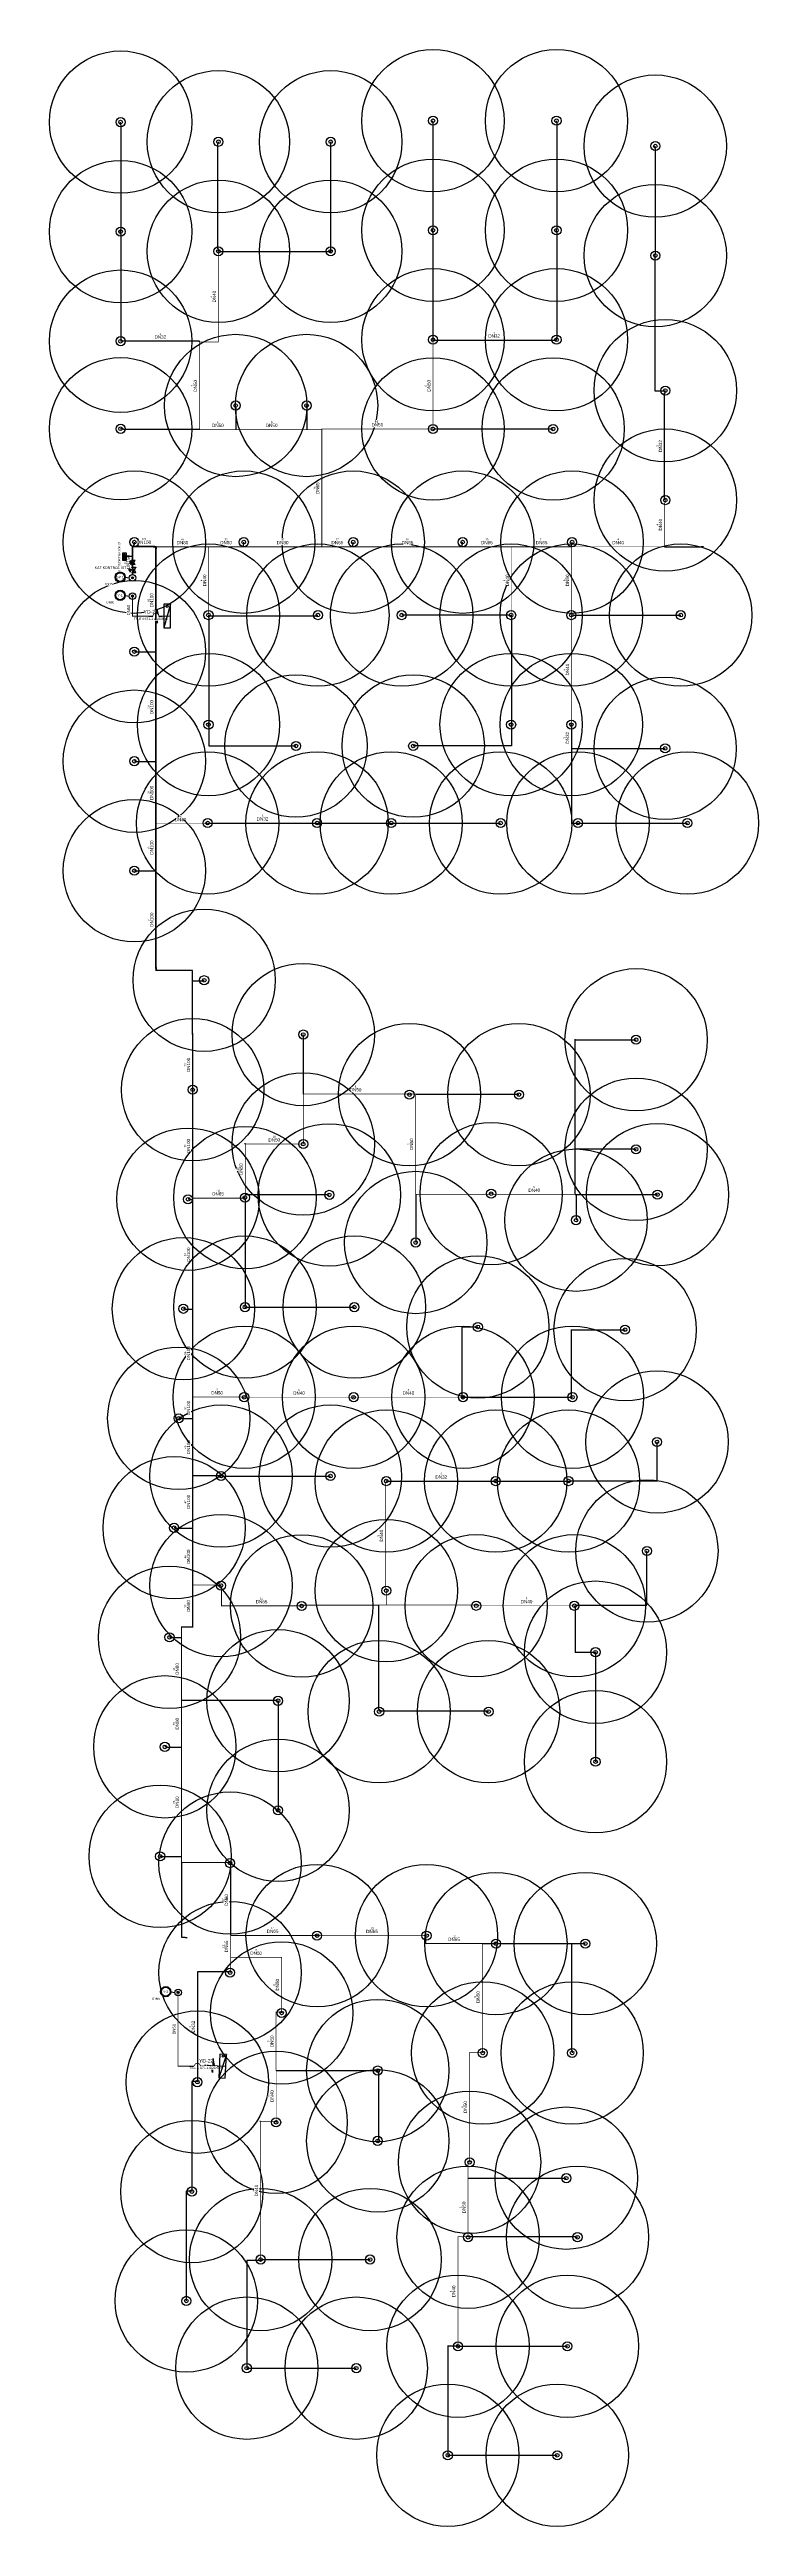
# Model space of a CAD drawing. Header units: centimetres. Extents: x 247996 to 269940, y -458027 to -450648.
# Drawn here: x 254505 to 256449, y -457573 to -450788 of the extents above; entities that cross this region are included whole.
import ezdxf
from ezdxf.enums import TextEntityAlignment as Align

# ---------------------------------------------------------------- set-up
doc = ezdxf.new("R2010")
doc.units = ezdxf.units.CM
for name, color, linetype in [('MTY-SPRINKLER', 15, 'Continuous'), ('MTY-SPRINKLER-BORU', 140, 'Continuous'), ('MTY-SPRINKLER-CAP', 141, 'Continuous'), ('MTY-SPRINKLER-KORUMA', 8, 'Continuous'), ('MTY-YANGIN-DOLAP', 1, 'Continuous'), ('MTY-YANGIN-DOLAP-BORU', 1, 'Continuous'), ('MTY-YANGIN-KOLON', 6, 'Continuous'), ('MTY-YANGIN-VANA', 1, 'Continuous')]:
    doc.layers.add(name, color=color, linetype=linetype)
doc.styles.add('ROTAS', font='arial.ttf')

# ---------------------------------------------------------------- blocks, each defined once
blk = doc.blocks.new('ASL-SPR-PE')
for radius in [12.5, 5]:
    blk.add_circle((0, 0), radius)
blk = doc.blocks.new('Y-KOLON')
blk.add_hatch(color=7).paths.add_polyline_path([(3, 0), (2.8, 1.1), (2.1, 2.1), (1.1, 2.8), (0, 3), (-1.1, 2.8), (-2.1, 2.1), (-2.8, 1.1), (-3, 0), (-2.8, -1.1), (-2.1, -2.1), (-1.1, -2.8), (0, -3), (1.1, -2.8), (2.1, -2.1), (2.8, -1.1)])
for radius in [9, 3]:
    blk.add_circle((0, 0), radius)
blk = doc.blocks.new('ASL-YD-PLAN')
for p, q in [((-21.2, 7.3), (0, 12.3)), ((21.2, 7.3), (-21.2, 7.3)), ((0, 32.8), (-5, 22)), ((-5, 22), (5, 22)), ((5, 22), (0, 32.8)), ((0, 22), (0, 12.3)), ((0, 2.3), (21.2, 7.3)), ((0, 2.3), (0, -7.8)), ((36, -32.8), (-36, -12.8)), ((30, -22.8), (30, -22.8))]:
    blk.add_line(p, q)
for points in [[(-36, -12.8), (-36, -32.8), (36, -32.8), (36, -12.8), (-36, -12.8)], [(36, -32.8), (-36, -12.8), (-36, -32.8), (36, -32.8)]]:
    blk.add_lwpolyline(points)
blk.add_circle((30, -22.8), 3.25)
blk = doc.blocks.new('ASL-IZL-KELEBEK')
for p, q in [((-4, -7), (-17, 2)), ((-17, -22), (-17, 2)), ((-15, 13), (-15, 23)), ((-15, 13), (-15, 23)), ((-15, 13), (-15, 23)), ((-15, 13), (-15, 23)), ((-15, 18), (-5, 18)), ((-15, 18), (-5, 18)), ((-15, 18), (-5, 18)), ((-15, 18), (-5, 18)), ((0, 11), (0, -10)), ((5, -7), (17, 2)), ((17, -22), (17, 2)), ((-17, -22), (-4, -14)), ((17, -22), (5, -14))]:
    blk.add_line(p, q)
for points in [[(-18, 5), (-20, 5), (-20, -25), (-18, -25), (-18, 5)], [(5, 25), (5, 11), (-5, 11), (-5, 25), (5, 25)], [(5, 25), (5, 11), (-5, 11), (-5, 25), (5, 25)], [(5, 25), (5, 11), (-5, 11), (-5, 25), (5, 25)], [(5, 25), (5, 11), (-5, 11), (-5, 25), (5, 25)], [(18, 5), (20, 5), (20, -25), (18, -25), (18, 5)]]:
    blk.add_lwpolyline(points)
blk.add_circle((0, -10), 5.68)
blk = doc.blocks.new('ASL-FS')
for p, q in [((-16, 8), (16, 8)), ((-16, -20), (-16, 2)), ((-16, 2), (16, -20)), ((-16, -20), (16, 2)), ((0, -9), (0, 8)), ((16, -20), (16, 2))]:
    blk.add_line(p, q)
blk.add_lwpolyline([(16, 8), (15, 11), (13, 14), (10, 17), (7, 18), (4, 20), (0, 20), (-4, 20), (-7, 18), (-10, 17), (-13, 14), (-15, 11), (-16, 8)])
blk = doc.blocks.new('ASL-TEST')
for p, q in [((-34, 5), (-32, 10)), ((-29, 10), (-26, 5)), ((-27, 0), (-21, 0)), ((-21, 10), (-7, -10)), ((-21, -10), (-7, 10)), ((-21, 10), (-7, -10)), ((-21, -10), (-7, 10)), ((-7, 0), (-6, 0)), ((-6, 8), (3, 4)), ((-6, -8), (-6, 8)), ((5, -6), (18, 6)), ((5, 6), (18, -6)), ((19, 4), (28, 8)), ((28, -8), (28, 8)), ((-34, -5), (-32, -10)), ((-29, -10), (-26, -5)), ((-6, -8), (3, -4)), ((19, -4), (28, -8))]:
    blk.add_line(p, q)
for points in [[(-44, -19), (-44, 19), (44, 19), (44, -19), (-44, -19)], [(-34, -5), (-34, 5)], [(-27, -2), (-27, 2), (-33, 2), (-33, -2), (-27, -2)], [(-32, 10), (-29, 10)], [(-26, -5), (-26, 5)], [(-21, -10), (-21, 10), (-7, 10), (-7, -10), (-21, -10)], [(-32, -10), (-29, -10)]]:
    blk.add_lwpolyline(points)
blk.add_circle((11, 0), 8.88)

msp = doc.modelspace()

# ---------------------------------------------------------------- linework, layer by layer
at = {"layer": 'MTY-SPRINKLER-BORU'}
for points in [[(254702, -451586.8), (254702, -451294), (254700.4, -451294), (254700.4, -451289), (254700.4, -451286.8), (254700.4, -451284), (254702, -451284), (254702, -450994), (254700.4, -450994), (254700.4, -450986.8)], [(255557, -451584), (255557, -451289), (255556.8, -451289), (255556.8, -451284), (255556.8, -451282.9), (255556.8, -451279), (255557, -451279), (255557, -450989), (255556.8, -450989), (255556.8, -450982.9)], [(255895.4, -451582.9), (255895.4, -451579), (255897, -451579), (255897, -451289), (255895.4, -451289), (255895.4, -451284), (255895.4, -451282.9), (255895.4, -451279), (255897, -451279), (255897, -450989), (255895.4, -450989), (255895.4, -450982.9)], [(254968.5, -451339), (254968.5, -451334), (254967, -451334), (254967, -451044), (254968.5, -451044), (254968.5, -451040.7)], [(254968.5, -451339), (254972, -451339), (254972, -451340.7), (255276.3, -451340.7), (255276.3, -451334), (255277, -451334), (255277, -451044), (255276.3, -451044), (255276.3, -451040.7)], [(256193.8, -451724), (256166.4, -451724), (256166.4, -451354), (256166.4, -451352.4), (256166.4, -451349), (256167, -451349), (256167, -451059), (256166.4, -451059), (256166.4, -451052.4)], [(254968.5, -451340.7), (254968.5, -451339)], [(254702, -451586.8), (254700.4, -451586.8)], [(254917, -451589), (254917, -451586.8), (254702, -451586.8)], [(255556.8, -451584), (255556.8, -451582.9)], [(255557, -451584), (255892, -451584), (255892, -451582.9), (255895.4, -451582.9)], [(256193.8, -452022.2), (256193.8, -452019), (256192, -452019), (256192, -451729), (256193.8, -451729), (256193.8, -451724)], [(256193.8, -451724), (256193.8, -451722.2)], [(255017, -451829), (255017, -451769), (255015.8, -451769), (255015.8, -451763)], [(255212, -451829), (255212, -451769), (255210.1, -451769), (255210.1, -451763)], [(254917, -451829), (254707, -451829), (254707, -451826.8), (254700.4, -451826.8)], [(255557, -451829), (255562, -451829), (255562, -451827.2), (255886.2, -451827.2)], [(254733, -452149), (254732, -452149)], [(254737, -452149), (254737, -452144), (254738.1, -452144), (254738.1, -452137.3)], [(255037, -452150), (255037, -452144), (255038.1, -452144), (255038.1, -452137.3)], [(255337, -452150), (255337, -452144), (255338.1, -452144), (255338.1, -452137.3)], [(255637, -452150), (255637, -452144), (255638.1, -452144), (255638.1, -452137.3)], [(255937, -452150), (255937, -452149), (255937, -452144), (255938.1, -452144), (255938.1, -452137.3)], [(256192, -452150), (256292, -452150), (256292, -452149), (256298, -452149), (256298, -452150)], [(254941.3, -452337.2), (254941.3, -452339)], [(254941.3, -452339), (255237, -452339), (255237, -452337.2), (255241.3, -452337.2)], [(254941.3, -452339), (254941.3, -452344), (254942, -452344), (254942, -452634), (254941.3, -452634), (254941.3, -452637.2), (254941.3, -452644), (254942, -452644), (254942, -452695.7), (255181.2, -452695.7)], [(255771, -452339), (255767, -452339), (255767, -452337.2), (255471, -452337.2)], [(255771, -452339), (255771, -452344), (255772, -452344), (255772, -452634), (255771, -452634), (255771, -452637.2), (255771, -452644), (255772, -452644), (255772, -452695.7), (255502.6, -452695.7)], [(255771, -452337.2), (255771, -452339)], [(255937, -452339), (255942, -452339), (255942, -452337.2), (256236, -452337.2)], [(254797, -452439), (254742, -452439), (254742, -452437.3), (254738.1, -452437.3)], [(255936, -452637.2), (255936, -452644), (255937, -452644), (255937, -452702.3)], [(254797, -452739), (254742, -452739), (254742, -452737.3), (254738.1, -452737.3)], [(255937, -452702.3), (255937, -452704), (255937, -452906.8)], [(255937, -452702.3), (256193.5, -452702.3)], [(254937, -452906.8), (254937, -452909), (254942, -452909), (254942, -452906.8), (255237, -452906.8)], [(254937, -452906.8), (254939, -452906.8)], [(255237, -452906.8), (255237, -452909), (255242, -452909), (255242, -452906.8), (255442, -452906.8)], [(255237, -452906.8), (255239, -452906.8)], [(255442, -452906.8), (255442, -452909), (255447, -452909), (255447, -452906.8), (255742.2, -452906.8)], [(255442, -452906.8), (255442.2, -452906.8)], [(255937, -452906.8), (255937, -452909)], [(255937, -452906.8), (255952, -452906.8)], [(255952, -452906.8), (255952, -452909), (255957, -452909), (255957, -452906.8), (256254.3, -452906.8)], [(255952, -452906.8), (255954.3, -452906.8)], [(254797, -453039), (254742, -453039), (254742, -453037.3), (254738.1, -453037.3)], [(254897, -453310), (254897, -453309)], [(254897, -453339), (254927, -453339), (254927, -453337.3), (254929.5, -453337.3)], [(255202, -453649), (255202, -453489), (255201.1, -453489), (255201.1, -453486.1)], [(255947, -453500.4), (255947, -453499)], [(255947, -453799), (255947, -453500.4)], [(255947, -453500.4), (256113.7, -453500.4)], [(254898, -453649), (254898, -453644), (254898, -453637.3)], [(255509.4, -453649), (255787, -453649), (255787, -453650.8), (255792.4, -453650.8)], [(255042, -453786.1), (255042, -453784)], [(255947, -453924), (255947, -453799)], [(255947, -453799), (256107, -453799), (256107, -453800.4), (256113.7, -453800.4)], [(254898, -453939), (254892, -453939), (254892, -453937.3), (254885.3, -453937.3)], [(255041.2, -453932.8), (255041.2, -453934), (255041.2, -453939), (255042, -453939), (255042, -454229), (255041.2, -454229), (255041.2, -454232.8), (255041.2, -454234), (255047, -454234), (255047, -454232.8), (255341.2, -454232.8)], [(255042, -453924), (255267, -453924), (255267, -453925.3), (255272.6, -453925.3)], [(255509.4, -453924), (255509.4, -454055.8)], [(255947, -453924), (255949, -453924)], [(255949, -453924), (256167, -453924), (256167, -453924.7), (256172.3, -453924.7)], [(255949, -453924), (255949, -453994.6)], [(254898, -454239), (254877, -454239), (254877, -454237.3), (254872.6, -454237.3)], [(255637, -454479), (255637, -454287.1), (255679.7, -454287.1)], [(255937, -454294.6), (255937, -454294)], [(255937, -454479.5), (255937, -454294.6)], [(255937, -454294.6), (256083.5, -454294.6)], [(255037, -454479.5), (255039.2, -454479.5)], [(255337, -454479.5), (255339.2, -454479.5)], [(255637, -454479.5), (255637, -454479)], [(255637, -454479), (255932, -454479), (255932, -454479.5), (255937, -454479.5)], [(255637, -454479.5), (255639.2, -454479.5)], [(255937, -454479.5), (255939.2, -454479.5)], [(254898, -454539), (254867, -454539), (254867, -454537.3), (254859.8, -454537.3)], [(256171.1, -454709), (256171.1, -454602)], [(254898, -454694), (254972, -454694), (254972, -454695.6), (254975.7, -454695.6), (254975.7, -454694), (254982, -454694), (254982, -454695.6), (255275.7, -454695.6)], [(255428.7, -454709.4), (255428.7, -454709), (255432, -454709), (255432, -454709.4), (255727, -454709.4)], [(255727, -454709.4), (255727, -454709), (255732, -454709), (255732, -454709.4), (255927, -454709.4), (255928.5, -454709.4), (255932, -454709.4), (255932, -454709), (256171.1, -454709)], [(255727, -454709.4), (255728.7, -454709.4)], [(256171.1, -454709), (256172, -454709)], [(254898, -454839), (254852, -454839), (254852, -454837.3), (254847.1, -454837.3)], [(255944.6, -455050.9), (255952, -455050.9), (255952, -455049), (256143.3, -455049), (256143.3, -454900.7)], [(255407, -455049), (255407, -455334), (255409.2, -455334), (255409.2, -455339)], [(255944.6, -455050.9), (255944.6, -455054), (255947, -455054), (255947, -455178)], [(254867, -455139), (254837, -455139), (254837, -455137.3), (254834.4, -455137.3)], [(255947, -455178), (255947, -455179)], [(255947, -455178), (256002, -455178)], [(256002, -455178), (256002, -455474), (256002.4, -455474), (256002.4, -455478)], [(256002, -455178), (256002.4, -455178)], [(254867, -455309), (255127, -455309), (255127, -455311.2), (255132, -455311.2)], [(255132, -455311.2), (255132, -455604), (255132.1, -455604), (255132.1, -455611.2)], [(255132, -455311.2), (255132.1, -455311.2)], [(255409.2, -455339), (255702, -455339), (255702, -455340.8), (255709.2, -455340.8)], [(255409.2, -455339), (255409.2, -455340.8)], [(254867, -455439), (254827, -455439), (254827, -455437.3), (254821.7, -455437.3)], [(254867, -455739), (254812, -455739), (254812, -455737.3), (254808.9, -455737.3)], [(254867, -455754), (254867, -455959), (254877, -455959), (254877, -455960), (254883, -455960)], [(255141.9, -456014), (255142, -456014)], [(255237, -455954.5), (255239.1, -455954.5)], [(255537, -455954.5), (255539.1, -455954.5)], [(255692, -455976.2), (255727, -455976.2)], [(255727, -455976.2), (255727, -455974), (255732, -455974), (255732, -455976.2), (255937, -455976.2)], [(255727, -455976.2), (255729.3, -455976.2)], [(255937, -455976.2), (255937, -456269), (255938.3, -456269), (255938.3, -456275.8)], [(255937, -455976.2), (255974.4, -455976.2)], [(255000.5, -456054), (254910.9, -456054), (254910.9, -456354)], [(255000.5, -456054), (255000.5, -456055.8)], [(255141.9, -456164), (255141.9, -456166.3)], [(255657.1, -456274), (255657, -456274)], [(255693.2, -456274), (255693.2, -456275.8)], [(254910.9, -456354), (254895.7, -456354), (254895.7, -456654)], [(254910.9, -456354), (254910.9, -456355.8)], [(255126.7, -456324), (255402, -456324), (255405.5, -456324), (255405.5, -456329), (255407, -456329), (255407, -456514), (255405.5, -456514), (255405.5, -456516.6)], [(255084.3, -456464), (255082, -456464)], [(255126.7, -456464), (255126.7, -456465.9)], [(255653, -456574), (255652, -456574)], [(255653, -456619), (255917, -456619), (255917, -456618.8), (255922.2, -456618.8)], [(255657.1, -456574), (255657.1, -456575.4)], [(254895.7, -456654), (254880.5, -456654), (254880.5, -456955)], [(254895.7, -456654), (254895.7, -456655.4)], [(255653, -456779), (255947, -456779), (255947, -456780.5), (255953, -456780.5)], [(255653, -456779), (255653, -456780.5)], [(255084.3, -456844), (255046.4, -456844), (255046.4, -457139)], [(255084.3, -456841.7), (255084.3, -456844)], [(255084.3, -456844), (255087, -456844), (255087, -456841.7), (255384.3, -456841.7)], [(255597.5, -457079), (255597, -457079)], [(255625.3, -457079), (255597.5, -457079)], [(255597.5, -457079), (255597.5, -457377.9), (255597.5, -457379), (255602, -457379), (255602, -457377.9), (255897.5, -457377.9)], [(255625.3, -457079), (255627, -457079), (255922, -457079), (255922, -457079.2), (255925.3, -457079.2)], [(255625.3, -457079), (255625.3, -457079.2)], [(255046.4, -457139), (255342, -457139), (255342, -457139.3), (255346.4, -457139.3)], [(255046.4, -457139), (255046.4, -457139.3)]]:
    msp.add_lwpolyline(points, dxfattribs=at)
for points, const_width in [([(254917, -451589), (254968.5, -451589), (254968.5, -451340.7)], 1.5), ([(254917, -451829), (254917, -451589)], 2), ([(255557, -451829), (255557, -451589), (255556.8, -451589), (255556.8, -451584)], 2), ([(255556.8, -451584), (255557, -451584)], 1.5), ([(255017, -451829), (254917, -451829)], 2), ([(255212, -451829), (255017, -451829)], 2), ([(255252, -451829), (255212, -451829)], 2), ([(255252, -452150), (255252, -451829)], 2.5), ([(255252, -451829), (255252, -451827.2), (255556.7, -451827.2), (255556.7, -451829), (255557, -451829)], 2), ([(256192, -452150), (256192, -452029), (256193.8, -452029), (256193.8, -452024), (256193.8, -452022.2)], 1.5), ([(254733, -452235), (254733, -452149)], 5), ([(254733, -452149), (254737, -452149)], 5), ([(254737, -452149), (254792, -452149), (254792, -452150), (254798, -452150)], 5), ([(254798, -452150), (254798, -452154), (254797, -452154), (254797, -452439)], 4), ([(254798, -452150), (254942, -452150)], 3), ([(254942, -452150), (255037, -452150)], 3), ([(254942, -452150), (254942, -452334), (254941.3, -452334), (254941.3, -452337.2)], 1.5), ([(255037, -452150), (255252, -452150)], 3), ([(255252, -452150), (255337, -452150)], 2.5), ([(255337, -452150), (255637, -452150)], 2.5), ([(255637, -452150), (255772, -452150)], 2.5), ([(255772, -452150), (255772, -452334), (255771, -452334), (255771, -452337.2)], 1.5), ([(255772, -452150), (255937, -452150)], 2.5), ([(255937, -452150), (255937, -452334), (255936, -452334), (255936, -452337.2)], 2), ([(255937, -452150), (256192, -452150)], 1.5), ([(255936, -452337.2), (255936, -452339), (255937, -452339)], 1.5), ([(255937, -452339), (255937, -452634), (255936, -452634), (255936, -452637.2)], 1.5), ([(254797, -452439), (254797, -452739)], 4), ([(254797, -452739), (254797, -452909)], 4), ([(254797, -452909), (254797, -453039)], 4), ([(254797, -452909), (254932, -452909), (254932, -452906.8), (254937, -452906.8)], 1.5), ([(254797, -453039), (254797, -453304), (254798, -453304), (254798, -453310), (254897, -453310)], 4), ([(254897, -453310), (254897, -453339)], 4), ([(254897, -453339), (254897, -453484), (254898, -453484), (254898, -453490), (254898, -453649)], 4), ([(254898, -453649), (254898, -453934)], 4), ([(255042, -453786.1), (255201.1, -453786.1), (255201.1, -453779), (255202, -453779), (255202, -453649)], 2), ([(255202, -453649), (255487, -453649), (255487, -453650.8), (255492, -453650.8), (255492.4, -453650.8), (255497, -453650.8), (255497, -453649), (255507, -453649), (255509.4, -453649)], 2), ([(255509.4, -453649), (255509.4, -453924)], 2), ([(255042, -453924), (255042, -453786.1)], 2), ([(254898, -453934), (254898, -453939)], 4), ([(254898, -453939), (254898, -454239)], 4), ([(254898, -453934), (255037, -453934), (255037, -453932.8), (255041.2, -453932.8)], 2.5), ([(255041.2, -453932.8), (255041.2, -453929), (255042, -453929), (255042, -453924)], 2.5), ([(255509.4, -453924), (255712, -453924), (255712, -453921.9), (255716.2, -453921.9), (255722, -453921.9), (255722, -453924), (255947, -453924)], 1.5), ([(254898, -454239), (254898, -454479)], 4), ([(254898, -454479), (254898, -454539)], 4), ([(254898, -454479), (255032, -454479), (255032, -454479.5), (255037, -454479.5)], 2), ([(255037, -454479.5), (255037, -454479), (255042, -454479), (255042, -454479.5), (255337, -454479.5)], 1.5), ([(255337, -454479.5), (255337, -454479), (255342, -454479), (255342, -454479.5), (255637, -454479.5)], 1.5), ([(254898, -454539), (254898, -454694)], 4), ([(254898, -454694), (254898, -454839)], 4), ([(255428.7, -455049), (255428.7, -455009.4), (255428.7, -455004), (255427, -455004), (255427, -454714), (255428.7, -454714), (255428.7, -454709.4)], 1.5), ([(254898, -454839), (254898, -454994)], 4), ([(254898, -454994), (254898, -455109), (254867, -455109), (254867, -455139)], 3), ([(254898, -454994), (254972, -454994), (254972, -454995.6), (254975.7, -454995.6), (254975.7, -454999), (254977, -454999), (254977, -455051.3), (255196.7, -455051.3), (255202, -455051.3), (255202, -455049), (255407, -455049)], 2.5), ([(255407, -455049), (255427, -455049), (255428.7, -455049)], 2), ([(255428.7, -455049), (255672, -455049), (255672, -455050.9), (255675.3, -455050.9), (255675.3, -455049), (255682, -455049), (255682, -455050.9), (255944.6, -455050.9)], 1.5), ([(254867, -455139), (254867, -455309)], 3), ([(254867, -455309), (254867, -455439)], 3), ([(254867, -455439), (254867, -455739)], 3), ([(254867, -455739), (254867, -455754)], 3), ([(254867, -455754), (254997, -455754), (254997, -455755.8), (255000.5, -455755.8), (255000.5, -455759), (255002, -455759), (255002, -455954)], 3), ([(255002, -456014), (255002, -456049), (255000.5, -456049), (255000.5, -456054)], 1.5), ([(255002, -455954), (255232, -455954), (255232, -455954.5), (255237, -455954.5)], 2.5), ([(255002, -455954), (255002, -456014)], 2.5), ([(255002, -456014), (255141.9, -456014)], 2), ([(255141.9, -456014), (255141.9, -456164)], 2), ([(255237, -455954.5), (255237, -455954), (255242, -455954), (255242, -455954.5), (255537, -455954.5)], 2.5), ([(255537, -455954.5), (255537, -455976.2), (255692, -455976.2)], 2.5), ([(255692, -455976.2), (255692, -456269), (255693.2, -456269), (255693.2, -456274)], 2), ([(255141.9, -456164), (255126.7, -456164), (255126.7, -456324)], 2), ([(255693.2, -456274), (255657.1, -456274)], 2), ([(255657.1, -456274), (255657.1, -456574)], 2), ([(255126.7, -456324), (255126.7, -456464)], 1.5), ([(255126.7, -456464), (255084.3, -456464)], 1.5), ([(255084.3, -456464), (255084.3, -456841.7)], 1.5), ([(255657.1, -456574), (255653, -456574)], 2), ([(255653, -456574), (255653, -456619)], 2), ([(255653, -456619), (255653, -456779)], 2), ([(255653, -456779), (255652, -456779), (255625.3, -456779), (255625.3, -457079)], 1.5)]:
    msp.add_lwpolyline(points, dxfattribs=dict(at, const_width=const_width))
at = {"layer": 'MTY-SPRINKLER-KORUMA'}
for centre in [(254700.4, -450986.8), (255556.8, -450982.9), (255895.4, -450982.9), (254968.5, -451040.6), (255276.3, -451040.6), (256166.3, -451052.4), (254700.4, -451286.8), (255556.8, -451282.9), (255895.4, -451282.9), (254968.5, -451340.6), (255276.3, -451340.6), (256166.3, -451352.4), (254700.4, -451586.8), (255556.8, -451582.9), (255895.4, -451582.9), (256193.8, -451722.2), (255015.8, -451763), (255210.2, -451763), (254700.4, -451826.8), (255556.7, -451827.2), (255886.2, -451827.2), (256193.8, -452022.2), (254738.1, -452137.3), (255038.1, -452137.3), (255338.1, -452137.3), (255638.1, -452137.3), (255938.1, -452137.3), (254941.3, -452337.2), (255241.3, -452337.2), (255471, -452337.2), (255771, -452337.2), (255936, -452337.2), (256236, -452337.2), (254738.1, -452437.3), (254941.3, -452637.2), (255771, -452637.2), (255936, -452637.2), (254738.1, -452737.3), (255181.2, -452695.7), (255502.6, -452695.7), (256193.4, -452702.3), (254939, -452906.8), (255239, -452906.8), (255442.2, -452906.8), (255742.2, -452906.8), (255954.3, -452906.8), (256254.3, -452906.8), (254738.1, -453037.3), (254929.5, -453337.3), (255201.1, -453486.1), (256113.7, -453500.4), (254898, -453637.3), (255492.4, -453650.8), (255792.4, -453650.8), (255201.1, -453786.1), (256113.7, -453800.4), (254885.3, -453937.3), (255041.2, -453932.8), (255272.6, -453925.3), (255716.3, -453921.9), (256172.3, -453924.7), (255949, -453994.6), (255509.4, -454055.8), (254872.6, -454237.3), (255041.2, -454232.8), (255341.2, -454232.8), (255679.7, -454287.1), (256083.5, -454294.6), (255039.2, -454479.5), (255339.2, -454479.5), (255639.2, -454479.5), (255939.2, -454479.5), (254859.8, -454537.3), (256171.1, -454602), (254975.7, -454695.6), (255275.7, -454695.6), (255428.7, -454709.4), (255728.7, -454709.4), (255928.4, -454709.4), (254847.1, -454837.3), (256143.3, -454900.7), (254975.7, -454995.6), (255196.7, -455051.3), (255428.7, -455009.4), (255675.3, -455050.9), (255944.6, -455050.9), (254834.4, -455137.3), (256002.4, -455178), (255132.1, -455311.2), (255409.2, -455340.8), (255709.2, -455340.8), (254821.7, -455437.3), (256002.4, -455478), (255132.1, -455611.2), (254808.9, -455737.3), (255000.5, -455755.8), (255239.1, -455954.5), (255539.1, -455954.5), (255729.3, -455976.2), (255974.4, -455976.2), (255000.5, -456055.8), (255141.9, -456166.3), (255693.2, -456275.8), (255938.3, -456275.8), (255405.4, -456324), (254910.9, -456355.8), (255126.7, -456465.9), (255405.4, -456516.6), (255657.1, -456575.4), (255922.2, -456618.8), (254895.7, -456655.4), (255653.1, -456780.5), (255953.1, -456780.5), (255084.3, -456841.7), (255384.3, -456841.7), (254880.5, -456955), (255625.3, -457079.2), (255925.3, -457079.2), (255046.4, -457139.3), (255346.4, -457139.3), (255597.5, -457377.9), (255897.5, -457377.9)]:
    msp.add_circle(centre, 195, dxfattribs=at)

# ---------------------------------------------------------------- block references
at = {"layer": 'MTY-SPRINKLER'}
for p in [(254700.4, -450986.8), (255556.8, -450982.9), (255895.4, -450982.9), (254968.5, -451040.6), (255276.3, -451040.6), (256166.3, -451052.4), (254700.4, -451286.8), (254968.5, -451340.6), (255276.3, -451340.6), (255556.8, -451282.9), (255895.4, -451282.9), (256166.3, -451352.4), (254700.4, -451586.8), (255556.8, -451582.9), (255895.4, -451582.9), (256193.8, -451722.2), (255015.8, -451763), (255210.2, -451763), (254700.4, -451826.8), (255556.7, -451827.2), (255886.2, -451827.2), (256193.8, -452022.2), (254738.1, -452137.3), (255038.1, -452137.3), (255338.1, -452137.3), (255638.1, -452137.3), (255938.1, -452137.3), (254941.3, -452337.2), (255241.3, -452337.2), (255471, -452337.2), (255771, -452337.2), (255936, -452337.2), (256236, -452337.2), (254738.1, -452437.3), (254941.3, -452637.2), (255771, -452637.2), (255936, -452637.2), (255181.2, -452695.7), (255502.6, -452695.7), (256193.4, -452702.3), (254738.1, -452737.3), (254939, -452906.8), (255239, -452906.8), (255442.2, -452906.8), (255742.2, -452906.8), (255954.3, -452906.8), (256254.3, -452906.8), (254738.1, -453037.3), (254929.5, -453337.3), (255201.1, -453486.1), (256113.7, -453500.4), (254898, -453637.3), (255492.4, -453650.8), (255792.4, -453650.8), (255201.1, -453786.1), (256113.7, -453800.4), (255272.6, -453925.3), (255716.3, -453921.9), (256172.3, -453924.7), (254885.3, -453937.3), (255041.2, -453932.8), (255949, -453994.6), (255509.4, -454055.8), (254872.6, -454237.3), (255041.2, -454232.8), (255341.2, -454232.8), (255679.7, -454287.1), (256083.5, -454294.6), (254859.8, -454537.3), (255039.2, -454479.5), (255339.2, -454479.5), (255639.2, -454479.5), (255939.2, -454479.5), (256171.1, -454602), (254975.7, -454695.6), (255275.7, -454695.6), (255428.7, -454709.4), (255728.7, -454709.4), (255928.4, -454709.4), (254847.1, -454837.3), (256143.3, -454900.7), (254975.7, -454995.6), (255428.7, -455009.4), (255196.7, -455051.3), (255675.3, -455050.9), (255944.6, -455050.9), (254834.4, -455137.3), (256002.4, -455178), (255132.1, -455311.2), (255409.2, -455340.8), (255709.2, -455340.8), (254821.7, -455437.3), (256002.4, -455478), (255132.1, -455611.2), (254808.9, -455737.3), (255000.5, -455755.8), (255239.1, -455954.5), (255539.1, -455954.5), (255729.3, -455976.2), (255974.4, -455976.2), (255000.5, -456055.8), (255141.9, -456166.3), (255693.2, -456275.8), (255938.3, -456275.8), (254910.9, -456355.8), (255405.4, -456324), (255126.7, -456465.9), (255405.4, -456516.6), (255657.1, -456575.4), (255922.2, -456618.8), (254895.7, -456655.4), (255084.3, -456841.7), (255384.3, -456841.7), (255653.1, -456780.5), (255953.1, -456780.5), (254880.5, -456955), (255625.3, -457079.2), (255925.3, -457079.2), (255046.4, -457139.3), (255346.4, -457139.3), (255597.5, -457377.9), (255897.5, -457377.9)]:
    msp.add_blockref('ASL-SPR-PE', p, dxfattribs=at)
at = {"layer": 'MTY-YANGIN-DOLAP', "xscale": 0.9, "yscale": 0.9, "rotation": 87.0978192426639}
msp.add_blockref('ASL-YD-PLAN', (254959.5, -456310.6), dxfattribs=at)

# ---------------------------------------------------------------- next in the draw order: wipeouts: each hides what was drawn before it
for points in [[(254963.7, -451477.4), (254963.7, -451455.9), (254950.2, -451455.9), (254950.2, -451477.4)], [(254797, -451582.1), (254818.4, -451582.1), (254818.4, -451568.6), (254797, -451568.6)], [(255712, -451579.2), (255733.4, -451579.2), (255733.4, -451565.8), (255712, -451565.8)], [(254912.2, -451721.5), (254912.2, -451700.1), (254898.8, -451700.1), (254898.8, -451721.5)], [(255552.2, -451721.5), (255552.2, -451700.1), (255538.8, -451700.1), (255538.8, -451721.5)], [(254954.5, -451824.2), (254975.9, -451824.2), (254975.9, -451810.8), (254954.5, -451810.8)], [(255102, -451824.2), (255123.4, -451824.2), (255123.4, -451810.8), (255102, -451810.8)], [(255391.8, -451822.5), (255413.3, -451822.5), (255413.3, -451809), (255391.8, -451809)], [(256187.2, -451886.5), (256187.2, -451865.1), (256173.8, -451865.1), (256173.8, -451886.5)], [(255247.2, -452002), (255247.2, -451980.6), (255233.8, -451980.6), (255233.8, -452002)], [(256187.2, -452102), (256187.2, -452080.6), (256173.8, -452080.6), (256173.8, -452102)], [(254857.5, -452145.2), (254878.9, -452145.2), (254878.9, -452131.8), (254857.5, -452131.8)], [(254977, -452145.2), (254998.4, -452145.2), (254998.4, -452131.8), (254977, -452131.8)], [(255132, -452145.2), (255153.4, -452145.2), (255153.4, -452131.8), (255132, -452131.8)], [(255282, -452145.2), (255303.4, -452145.2), (255303.4, -452131.8), (255282, -452131.8)], [(255474.5, -452145.2), (255495.9, -452145.2), (255495.9, -452131.8), (255474.5, -452131.8)], [(255692, -452145.2), (255713.4, -452145.2), (255713.4, -452131.8), (255692, -452131.8)], [(255842, -452145.2), (255863.4, -452145.2), (255863.4, -452131.8), (255842, -452131.8)], [(256052, -452145.2), (256073.4, -452145.2), (256073.4, -452131.8), (256052, -452131.8)], [(254728.2, -452206.8), (254728.2, -452180.8), (254714.8, -452180.8), (254714.8, -452206.8)], [(254792.2, -452311.3), (254792.2, -452285.3), (254778.8, -452285.3), (254778.8, -452311.3)], [(254937.2, -452254.5), (254937.2, -452233.1), (254923.8, -452233.1), (254923.8, -452254.5)], [(255767.2, -452254.5), (255767.2, -452233.1), (255753.8, -452233.1), (255753.8, -452254.5)], [(255932.2, -452254.5), (255932.2, -452233.1), (255918.8, -452233.1), (255918.8, -452254.5)], [(255932.2, -452499), (255932.2, -452477.6), (255918.8, -452477.6), (255918.8, -452499)], [(254792.2, -452603.8), (254792.2, -452577.8), (254778.8, -452577.8), (254778.8, -452603.8)], [(255932.2, -452685.7), (255932.2, -452664.2), (255918.8, -452664.2), (255918.8, -452685.7)], [(254792.2, -452838.8), (254792.2, -452812.8), (254778.8, -452812.8), (254778.8, -452838.8)], [(254852, -452904.2), (254873.4, -452904.2), (254873.4, -452890.8), (254852, -452890.8)], [(255077, -452902.1), (255098.4, -452902.1), (255098.4, -452888.6), (255077, -452888.6)], [(254792.2, -452988.8), (254792.2, -452962.8), (254778.8, -452962.8), (254778.8, -452988.8)], [(254792.2, -453186.3), (254792.2, -453160.3), (254778.8, -453160.3), (254778.8, -453186.3)], [(254893.2, -453584.3), (254893.2, -453558.3), (254879.8, -453558.3), (254879.8, -453584.3)], [(255332, -453644.2), (255353.4, -453644.2), (255353.4, -453630.8), (255332, -453630.8)], [(255109, -453781.3), (255130.5, -453781.3), (255130.5, -453767.8), (255109, -453767.8)], [(255504.7, -453799), (255504.7, -453777.6), (255491.2, -453777.6), (255491.2, -453799)], [(254893.2, -453806.3), (254893.2, -453780.3), (254879.8, -453780.3), (254879.8, -453806.3)], [(255037.2, -453867.6), (255037.2, -453846.1), (255023.8, -453846.1), (255023.8, -453867.6)], [(255822, -453919.2), (255843.4, -453919.2), (255843.4, -453905.8), (255822, -453905.8)], [(254955, -453929.2), (254976.4, -453929.2), (254976.4, -453915.8), (254955, -453915.8)], [(254893.2, -454103.8), (254893.2, -454077.8), (254879.8, -454077.8), (254879.8, -454103.8)], [(254893.2, -454373.8), (254893.2, -454347.8), (254879.8, -454347.8), (254879.8, -454373.8)], [(254893.2, -454523.8), (254893.2, -454497.8), (254879.8, -454497.8), (254879.8, -454523.8)], [(254952.5, -454474.2), (254973.9, -454474.2), (254973.9, -454460.8), (254952.5, -454460.8)], [(255177, -454474.7), (255198.4, -454474.7), (255198.4, -454461.2), (255177, -454461.2)], [(255477, -454474.7), (255498.4, -454474.7), (255498.4, -454461.2), (255477, -454461.2)], [(254893.2, -454631.3), (254893.2, -454605.3), (254879.8, -454605.3), (254879.8, -454631.3)], [(255567, -454704.6), (255588.4, -454704.6), (255588.4, -454691.1), (255567, -454691.1)], [(254893.2, -454781.3), (254893.2, -454755.3), (254879.8, -454755.3), (254879.8, -454781.3)], [(255422.2, -454871.5), (255422.2, -454850.1), (255408.8, -454850.1), (255408.8, -454871.5)], [(254893.2, -454931.3), (254893.2, -454905.3), (254879.8, -454905.3), (254879.8, -454931.3)], [(254893.2, -455064), (254893.2, -455042.6), (254879.8, -455042.6), (254879.8, -455064)], [(255074.3, -455046.6), (255095.8, -455046.6), (255095.8, -455033.1), (255074.3, -455033.1)], [(255800.8, -455046.1), (255822.2, -455046.1), (255822.2, -455032.6), (255800.8, -455032.6)], [(254862.2, -455236.5), (254862.2, -455215.1), (254848.8, -455215.1), (254848.8, -455236.5)], [(254862.2, -455386.5), (254862.2, -455365.1), (254848.8, -455365.1), (254848.8, -455386.5)], [(254862.2, -455601.5), (254862.2, -455580.1), (254848.8, -455580.1), (254848.8, -455601.5)], [(254997.2, -455869), (254997.2, -455847.6), (254983.8, -455847.6), (254983.8, -455869)], [(255104.5, -455949.2), (255125.9, -455949.2), (255125.9, -455935.8), (255104.5, -455935.8)], [(255377, -455949.8), (255398.4, -455949.8), (255398.4, -455936.3), (255377, -455936.3)], [(254997.2, -455996.5), (254997.2, -455975.1), (254983.8, -455975.1), (254983.8, -455996.5)], [(255059.4, -456009.2), (255080.9, -456009.2), (255080.9, -455995.8), (255059.4, -455995.8)], [(255602, -455971.4), (255623.4, -455971.4), (255623.4, -455957.9), (255602, -455957.9)], [(255137.2, -456101.5), (255137.2, -456080.1), (255123.7, -456080.1), (255123.7, -456101.5)], [(254868, -456110), (254867.2, -456106.2), (254865.1, -456102.9), (254861.8, -456100.8), (254858, -456100), (254854.2, -456100.8), (254850.9, -456102.9), (254848.8, -456106.2), (254848, -456110), (254848.8, -456113.8), (254850.9, -456117.1), (254854.2, -456119.2), (254858, -456120), (254861.8, -456119.2), (254865.1, -456117.1), (254867.2, -456113.8)], [(255687.2, -456135.1), (255687.2, -456113.7), (255673.8, -456113.7), (255673.8, -456135.1)], [(254906.1, -456216.5), (254906.1, -456195.1), (254892.6, -456195.1), (254892.6, -456216.5)], [(255122, -456256.5), (255122, -456235.1), (255108.5, -456235.1), (255108.5, -456256.5)], [(255122, -456406.5), (255122, -456385.1), (255108.5, -456385.1), (255108.5, -456406.5)], [(255652.3, -456436.5), (255652.3, -456415.1), (255638.8, -456415.1), (255638.8, -456436.5)], [(255079.6, -456665.4), (255079.6, -456643.9), (255066.1, -456643.9), (255066.1, -456665.4)], [(255648.3, -456711.5), (255648.3, -456690.1), (255634.8, -456690.1), (255634.8, -456711.5)], [(255620.5, -456941.5), (255620.5, -456920.1), (255607, -456920.1), (255607, -456941.5)]]:
    msp.add_wipeout(points)

# ---------------------------------------------------------------- next in the draw order: block references
at = {"layer": 'MTY-YANGIN-KOLON'}
msp.add_blockref('Y-KOLON', (254858, -456110), dxfattribs=at)

# ---------------------------------------------------------------- next in the draw order: texts
at = {"layer": 'MTY-SPRINKLER-CAP', "style": 'ROTAS', "width": 0.8}
for s, p in [('DN40', (254957, -451464.8)), ('DN50', (254905.5, -451709)), ('DN50', (255545.5, -451709)), ('DN32', (256180.5, -451874)), ('DN65', (255240.5, -451989.5)), ('DN40', (256180.5, -452089.5)), ('DN150', (254721.5, -452192)), ('DN100', (254785.5, -452296.5)), ('DN40', (254930.5, -452242)), ('DN40', (255760.5, -452242)), ('DN50', (255925.5, -452242)), ('DN40', (255925.5, -452486.5)), ('DN100', (254785.5, -452589)), ('DN32', (255925.5, -452673.2)), ('DN100', (254785.5, -452824)), ('DN100', (254785.5, -452974)), ('DN100', (254785.5, -453171.5)), ('DN100', (254886.5, -453569.5)), ('DN100', (254886.5, -453791.5)), ('DN50', (255497.9, -453786.5)), ('DN50', (255030.5, -453855)), ('DN100', (254886.5, -454089)), ('DN100', (254886.5, -454359)), ('DN100', (254886.5, -454509)), ('DN100', (254886.5, -454616.5)), ('DN100', (254886.5, -454766.5)), ('DN40', (255415.5, -454859)), ('DN100', (254886.5, -454916.5)), ('DN80', (254886.5, -455051.5)), ('DN80', (254855.5, -455224)), ('DN80', (254855.5, -455374)), ('DN80', (254855.5, -455589)), ('DN80', (254990.5, -455856.5)), ('DN65', (254990.5, -455984)), ('DN50', (255130.4, -456089)), ('DN50', (255680.5, -456122.6)), ('DN32', (254899.4, -456204)), ('DN50', (255115.2, -456244)), ('DN40', (255115.2, -456394)), ('DN50', (255645.6, -456424)), ('DN40', (255072.8, -456652.9)), ('DN50', (255641.5, -456699)), ('DN40', (255613.8, -456929))]:
    msp.add_text(s, height=9, rotation=90, dxfattribs=at).set_placement(p, align=Align.MIDDLE_CENTER)
for s, p in [('DN32', (254809.5, -451575.3)), ('DN32', (255724.5, -451572.5)), ('DN50', (255404.3, -451815.7)), ('DN50', (254967, -451817.5)), ('DN50', (255114.5, -451817.5)), ('DN80', (254870, -452138.5)), ('DN80', (254989.5, -452138.5)), ('DN80', (255144.5, -452138.5)), ('DN65', (255294.5, -452138.5)), ('DN65', (255487, -452138.5)), ('DN65', (255704.5, -452138.5)), ('DN65', (255854.5, -452138.5)), ('DN40', (256064.5, -452138.5)), ('DN40', (254864.5, -452897.5)), ('DN32', (255089.5, -452895.3)), ('DN50', (255344.5, -453637.5)), ('DN50', (255121.6, -453774.6)), ('DN40', (255834.5, -453912.5)), ('DN65', (254967.5, -453922.5)), ('DN50', (254965, -454467.5)), ('DN40', (255189.5, -454468)), ('DN40', (255489.5, -454468)), ('DN32', (255579.5, -454697.9)), ('DN65', (255086.8, -455039.8)), ('DN40', (255813.3, -455039.4)), ('DN65', (255117, -455942.5)), ('DN65', (255389.5, -455943)), ('DN50', (255072, -456002.5)), ('DN65', (255614.5, -455964.7))]:
    msp.add_text(s, height=9, dxfattribs=at).set_placement(p, align=Align.MIDDLE_CENTER)

# ---------------------------------------------------------------- next in the draw order: wipeouts: each hides what was drawn before it
for points in [[(254952.5, -451468.3), (254952.5, -451463.5), (254944.4, -451463.5), (254944.4, -451468.3)], [(254806, -451570.8), (254810.8, -451570.8), (254810.8, -451562.7), (254806, -451562.7)], [(255721, -451568), (255725.8, -451568), (255725.8, -451559.9), (255721, -451559.9)], [(254901, -451712.5), (254901, -451707.7), (254892.9, -451707.7), (254892.9, -451712.5)], [(255541, -451712.5), (255541, -451707.7), (255532.9, -451707.7), (255532.9, -451712.5)], [(254963.5, -451813), (254968.3, -451813), (254968.3, -451804.9), (254963.5, -451804.9)], [(255111, -451813), (255115.8, -451813), (255115.8, -451804.9), (255111, -451804.9)], [(255400.8, -451811.2), (255405.7, -451811.2), (255405.7, -451803.1), (255400.8, -451803.1)], [(256176, -451877.5), (256176, -451872.7), (256167.9, -451872.7), (256167.9, -451877.5)], [(255236, -451994.3), (255236, -451986.8), (255227.9, -451986.8), (255227.9, -451994.3)], [(254749.7, -452144.2), (254775.7, -452144.2), (254775.7, -452130.8), (254749.7, -452130.8)], [(254865.2, -452134), (254872.7, -452134), (254872.7, -452125.9), (254865.2, -452125.9)], [(254984.7, -452134), (254992.2, -452134), (254992.2, -452125.9), (254984.7, -452125.9)], [(255139.7, -452134), (255147.2, -452134), (255147.2, -452125.9), (255139.7, -452125.9)], [(255289.7, -452134), (255297.2, -452134), (255297.2, -452125.9), (255289.7, -452125.9)], [(255482.2, -452134), (255489.7, -452134), (255489.7, -452125.9), (255482.2, -452125.9)], [(255699.7, -452134), (255707.2, -452134), (255707.2, -452125.9), (255699.7, -452125.9)], [(255849.7, -452134), (255857.2, -452134), (255857.2, -452125.9), (255849.7, -452125.9)], [(256061, -452134), (256065.8, -452134), (256065.8, -452125.9), (256061, -452125.9)], [(256176, -452093), (256176, -452088.2), (256167.9, -452088.2), (256167.9, -452093)], [(254717, -452198.2), (254717, -452188), (254708.9, -452188), (254708.9, -452198.2)], [(254926, -452245.5), (254926, -452240.7), (254917.9, -452240.7), (254917.9, -452245.5)], [(255756, -452245.5), (255756, -452240.7), (255747.9, -452240.7), (255747.9, -452245.5)], [(255921, -452245.5), (255921, -452240.7), (255912.9, -452240.7), (255912.9, -452245.5)], [(254781, -452301.3), (254781, -452293.8), (254772.9, -452293.8), (254772.9, -452301.3)], [(255921, -452490), (255921, -452485.2), (255912.9, -452485.2), (255912.9, -452490)], [(254781, -452593.8), (254781, -452586.3), (254772.9, -452586.3), (254772.9, -452593.8)], [(255921, -452676.6), (255921, -452671.8), (255912.9, -452671.8), (255912.9, -452676.6)], [(254781, -452828.8), (254781, -452821.3), (254772.9, -452821.3), (254772.9, -452828.8)], [(254861, -452893), (254865.8, -452893), (254865.8, -452884.9), (254861, -452884.9)], [(255086, -452890.8), (255090.8, -452890.8), (255090.8, -452882.7), (255086, -452882.7)], [(254781, -452978.8), (254781, -452971.3), (254772.9, -452971.3), (254772.9, -452978.8)], [(254781, -453176.3), (254781, -453168.8), (254772.9, -453168.8), (254772.9, -453176.3)], [(254882, -453574.3), (254882, -453566.8), (254873.9, -453566.8), (254873.9, -453574.3)], [(255341, -453633), (255345.8, -453633), (255345.8, -453624.9), (255341, -453624.9)], [(255116.7, -453770.1), (255124.3, -453770.1), (255124.3, -453762), (255116.7, -453762)], [(254882, -453796.3), (254882, -453788.8), (254873.9, -453788.8), (254873.9, -453796.3)], [(255493.4, -453790), (255493.4, -453785.2), (255485.3, -453785.2), (255485.3, -453790)], [(254962.7, -453918), (254970.2, -453918), (254970.2, -453909.9), (254962.7, -453909.9)], [(255026, -453859.9), (255026, -453852.4), (255017.9, -453852.4), (255017.9, -453859.9)], [(255831, -453908), (255835.8, -453908), (255835.8, -453899.9), (255831, -453899.9)], [(254882, -454093.8), (254882, -454086.3), (254873.9, -454086.3), (254873.9, -454093.8)], [(254882, -454363.8), (254882, -454356.3), (254873.9, -454356.3), (254873.9, -454363.8)], [(254961.5, -454463), (254966.3, -454463), (254966.3, -454454.9), (254961.5, -454454.9)], [(255186, -454463.5), (255190.8, -454463.5), (255190.8, -454455.4), (255186, -454455.4)], [(255486, -454463.5), (255490.8, -454463.5), (255490.8, -454455.4), (255486, -454455.4)], [(254882, -454513.8), (254882, -454506.3), (254873.9, -454506.3), (254873.9, -454513.8)], [(254882, -454621.3), (254882, -454613.8), (254873.9, -454613.8), (254873.9, -454621.3)], [(255576, -454693.4), (255580.8, -454693.4), (255580.8, -454685.3), (255576, -454685.3)], [(254882, -454771.3), (254882, -454763.8), (254873.9, -454763.8), (254873.9, -454771.3)], [(255411, -454862.5), (255411, -454857.7), (255402.9, -454857.7), (255402.9, -454862.5)], [(254882, -454921.3), (254882, -454913.8), (254873.9, -454913.8), (254873.9, -454921.3)], [(254882, -455056.3), (254882, -455048.8), (254873.9, -455048.8), (254873.9, -455056.3)], [(255082, -455035.3), (255089.5, -455035.3), (255089.5, -455027.2), (255082, -455027.2)], [(255809.8, -455034.9), (255814.6, -455034.9), (255814.6, -455026.8), (255809.8, -455026.8)], [(254851, -455228.8), (254851, -455221.3), (254842.9, -455221.3), (254842.9, -455228.8)], [(254851, -455378.8), (254851, -455371.3), (254842.9, -455371.3), (254842.9, -455378.8)], [(254851, -455593.8), (254851, -455586.3), (254842.9, -455586.3), (254842.9, -455593.8)], [(254986, -455861.3), (254986, -455853.8), (254977.9, -455853.8), (254977.9, -455861.3)], [(255112.2, -455938), (255119.7, -455938), (255119.7, -455929.9), (255112.2, -455929.9)], [(255384.7, -455938.5), (255392.2, -455938.5), (255392.2, -455930.4), (255384.7, -455930.4)], [(254986, -455988.8), (254986, -455981.3), (254977.9, -455981.3), (254977.9, -455988.8)], [(255068.5, -455998), (255073.3, -455998), (255073.3, -455989.9), (255068.5, -455989.9)], [(255609.7, -455960.2), (255617.2, -455960.2), (255617.2, -455952.1), (255609.7, -455952.1)], [(254839, -456108), (254837.9, -456102.3), (254834.6, -456097.4), (254829.7, -456094.1), (254824, -456093), (254818.3, -456094.1), (254813.4, -456097.4), (254810.1, -456102.3), (254809, -456108), (254810.1, -456113.7), (254813.4, -456118.6), (254818.3, -456121.9), (254824, -456123), (254829.7, -456121.9), (254834.6, -456118.6), (254837.9, -456113.7)], [(255125.9, -456092.5), (255125.9, -456087.7), (255117.8, -456087.7), (255117.8, -456092.5)], [(255676, -456126.1), (255676, -456121.2), (255667.9, -456121.2), (255667.9, -456126.1)], [(254894.9, -456207.5), (254894.9, -456202.7), (254886.8, -456202.7), (254886.8, -456207.5)], [(255110.7, -456247.5), (255110.7, -456242.7), (255102.6, -456242.7), (255102.6, -456247.5)], [(255110.7, -456397.5), (255110.7, -456392.7), (255102.6, -456392.7), (255102.6, -456397.5)], [(255641.1, -456427.5), (255641.1, -456422.7), (255633, -456422.7), (255633, -456427.5)], [(255068.3, -456656.4), (255068.3, -456651.5), (255060.2, -456651.5), (255060.2, -456656.4)], [(255637, -456702.5), (255637, -456697.7), (255629, -456697.7), (255629, -456702.5)], [(255609.3, -456932.5), (255609.3, -456927.7), (255601.2, -456927.7), (255601.2, -456932.5)]]:
    msp.add_wipeout(points)

# ---------------------------------------------------------------- next in the draw order: linework, layer by layer
at = {"layer": 'MTY-YANGIN-DOLAP-BORU', "const_width": 2}
msp.add_lwpolyline([(254858, -456110), (254858, -456312), (254986.5, -456312)], dxfattribs=at)
at = {"layer": 'MTY-YANGIN-KOLON'}
msp.add_line((254838, -456108), (254849, -456110), dxfattribs=at)
for radius in [14, 12]:
    msp.add_circle((254824, -456108), radius, dxfattribs=at)

# ---------------------------------------------------------------- next in the draw order: block references
at = {"layer": 'MTY-YANGIN-DOLAP', "xscale": 0.9, "yscale": 0.9, "rotation": 90}
msp.add_blockref('ASL-YD-PLAN', (254807.5, -452340), dxfattribs=at)

# ---------------------------------------------------------------- next in the draw order: texts
at = {"layer": 'MTY-SPRINKLER-CAP', "style": 'ROTAS', "width": 0.8}
for s, p in [('4', (254948.4, -451464.8)), ('7', (254897, -451709)), ('6', (255537, -451709)), ('3', (256172, -451874)), ('18', (255232, -451989.5)), ('4', (256172, -452089.5)), ('122', (254713, -452192)), ('4', (254922, -452242)), ('4', (255752, -452242)), ('6', (255917, -452242)), ('81', (254777, -452296.5)), ('4', (255917, -452486.5)), ('80', (254777, -452589)), ('3', (255917, -452673.2)), ('79', (254777, -452824)), ('75', (254777, -452974)), ('74', (254777, -453171.5)), ('73', (254878, -453569.5)), ('72', (254878, -453791.5)), ('6', (255489.4, -453786.5)), ('10', (255022, -453855)), ('57', (254878, -454089)), ('56', (254878, -454359)), ('50', (254878, -454509)), ('49', (254878, -454616.5)), ('47', (254878, -454766.5)), ('5', (255407, -454859)), ('46', (254878, -454916.5)), ('32', (254878, -455051.5)), ('31', (254847, -455224)), ('29', (254847, -455374)), ('28', (254847, -455589)), ('27', (254982, -455856.5)), ('12', (254982, -455984)), ('8', (255121.9, -456089)), ('9', (255672, -456122.6)), ('3', (254890.8, -456204)), ('7', (255106.7, -456244)), ('5', (255106.7, -456394)), ('8', (255637, -456424)), ('4', (255064.3, -456652.9)), ('6', (255633, -456699)), ('4', (255605.2, -456929))]:
    msp.add_text(s, height=5.4, rotation=90, dxfattribs=at).set_placement(p, align=Align.MIDDLE_CENTER)
for s, height, p in [('3', 5.4, (254809.5, -451566.8)), ('3', 5.4, (255724.5, -451564)), ('8', 5.4, (254967, -451809)), ('9', 5.4, (255114.5, -451809)), ('8', 5.4, (255404.3, -451807.2)), ('DN150', 9, (254764.5, -452137.5)), ('40', 5.4, (254870, -452130)), ('36', 5.4, (254989.5, -452130)), ('35', 5.4, (255144.5, -452130)), ('17', 5.4, (255294.5, -452130)), ('16', 5.4, (255487, -452130)), ('15', 5.4, (255704.5, -452130)), ('11', 5.4, (255854.5, -452130)), ('4', 5.4, (256064.5, -452130)), ('4', 5.4, (254864.5, -452889)), ('3', 5.4, (255089.5, -452886.8)), ('8', 5.4, (255344.5, -453629)), ('10', 5.4, (255121.6, -453766)), ('14', 5.4, (254967.5, -453914)), ('5', 5.4, (255834.5, -453904)), ('6', 5.4, (254965, -454459)), ('5', 5.4, (255189.5, -454459.4)), ('4', 5.4, (255489.5, -454459.4)), ('3', 5.4, (255579.5, -454689.3)), ('14', 5.4, (255086.8, -455031.3)), ('5', 5.4, (255813.3, -455030.8)), ('14', 5.4, (255117, -455934)), ('13', 5.4, (255389.5, -455934.5)), ('8', 5.4, (255072, -455994)), ('12', 5.4, (255614.5, -455956.1))]:
    msp.add_text(s, height=height, dxfattribs=at).set_placement(p, align=Align.MIDDLE_CENTER)
at = {"layer": 'MTY-YANGIN-KOLON', "style": 'ROTAS', "width": 0.8}
msp.add_text('Y-2', height=6.5, dxfattribs=at).set_placement((254824, -456108), align=Align.MIDDLE_CENTER)

# ---------------------------------------------------------------- next in the draw order: wipeouts: each hides what was drawn before it
for points in [[(254758.3, -452133), (254768.5, -452133), (254768.5, -452124.9), (254758.3, -452124.9)], [(254743, -452235), (254742.2, -452231.2), (254740.1, -452227.9), (254736.8, -452225.8), (254733, -452225), (254729.2, -452225.8), (254725.9, -452227.9), (254723.8, -452231.2), (254723, -452235), (254723.8, -452238.8), (254725.9, -452242.1), (254729.2, -452244.2), (254733, -452245), (254736.8, -452244.2), (254740.1, -452242.1), (254742.2, -452238.8)], [(254792.5, -456131.5), (254806.8, -456131.5), (254806.8, -456122.5), (254792.5, -456122.5)], [(254853, -456222.1), (254853, -456203), (254841, -456203), (254841, -456222.1)], [(254918.6, -456307.8), (254947.4, -456307.8), (254947.4, -456292.8), (254918.6, -456292.8)]]:
    msp.add_wipeout(points)

# ---------------------------------------------------------------- next in the draw order: block references
at = {"layer": 'MTY-YANGIN-KOLON'}
msp.add_blockref('Y-KOLON', (254733, -452235), dxfattribs=at)

# ---------------------------------------------------------------- next in the draw order: texts
at = {"layer": 'MTY-SPRINKLER-CAP', "style": 'ROTAS', "width": 0.8}
msp.add_text('121', height=5.4, dxfattribs=at).set_placement((254764.5, -452129), align=Align.MIDDLE_CENTER)
at = {"layer": 'MTY-YANGIN-DOLAP', "style": 'ROTAS', "width": 0.8}
msp.add_text('DN50', height=8, rotation=90, dxfattribs=at).set_placement((254847, -456211), align=Align.MIDDLE_CENTER)
msp.add_text('YD-22', height=10, dxfattribs=at).set_placement((254935, -456305.3), align=Align.BOTTOM_CENTER)
at = {"layer": 'MTY-YANGIN-KOLON', "style": 'ROTAS', "width": 0.8}
msp.add_text('DN65', height=6, dxfattribs=at).set_placement((254808, -456124), align=Align.TOP_RIGHT)

# ---------------------------------------------------------------- next in the draw order: wipeouts: each hides what was drawn before it
for points in [[(254714, -452233), (254712.9, -452227.3), (254709.6, -452222.4), (254704.7, -452219.1), (254699, -452218), (254693.3, -452219.1), (254688.4, -452222.4), (254685.1, -452227.3), (254684, -452233), (254685.1, -452238.7), (254688.4, -452243.6), (254693.3, -452246.9), (254699, -452248), (254704.7, -452246.9), (254709.6, -452243.6), (254712.9, -452238.7)], [(254901.8, -456321.5), (254965.7, -456321.5), (254965.7, -456311.7), (254901.8, -456311.7)]]:
    msp.add_wipeout(points)

# ---------------------------------------------------------------- next in the draw order: linework, layer by layer
at = {"layer": 'MTY-YANGIN-KOLON'}
msp.add_line((254713, -452233), (254724, -452235), dxfattribs=at)
for radius in [14, 12]:
    msp.add_circle((254699, -452233), radius, dxfattribs=at)

# ---------------------------------------------------------------- next in the draw order: texts
at = {"layer": 'MTY-YANGIN-DOLAP', "style": 'ROTAS', "width": 0.8}
msp.add_text('TS EN 671-1 Ø25/30m', height=6.5, dxfattribs=at).set_placement((254935, -456313.3), align=Align.TOP_CENTER)
at = {"layer": 'MTY-YANGIN-KOLON', "style": 'ROTAS', "width": 0.8}
msp.add_text('SP-1', height=6.5, dxfattribs=at).set_placement((254699, -452233), align=Align.MIDDLE_CENTER)

# ---------------------------------------------------------------- next in the draw order: wipeouts: each hides what was drawn before it
for points in [[(254741, -452213), (254740.4, -452209.9), (254738.7, -452207.3), (254736.1, -452205.6), (254733, -452205), (254729.9, -452205.6), (254727.3, -452207.3), (254725.6, -452209.9), (254725, -452213), (254725.6, -452216.1), (254727.3, -452218.7), (254729.9, -452220.4), (254733, -452221), (254736.1, -452220.4), (254738.7, -452218.7), (254740.4, -452216.1)], [(254664.5, -452256.5), (254681.8, -452256.5), (254681.8, -452247.5), (254664.5, -452247.5)], [(254743, -452285), (254742.2, -452281.2), (254740.1, -452277.9), (254736.8, -452275.8), (254733, -452275), (254729.2, -452275.8), (254725.9, -452277.9), (254723.8, -452281.2), (254723, -452285), (254723.8, -452288.8), (254725.9, -452292.1), (254729.2, -452294.2), (254733, -452295), (254736.8, -452294.2), (254740.1, -452292.1), (254742.2, -452288.8)], [(254918.9, -456312), (254918.3, -456308.9), (254916.5, -456306.3), (254913.9, -456304.6), (254910.9, -456304), (254907.8, -456304.6), (254905.2, -456306.3), (254903.5, -456308.9), (254902.9, -456312), (254903.5, -456315), (254905.2, -456317.6), (254907.8, -456319.3), (254910.9, -456320), (254913.9, -456319.3), (254916.5, -456317.6), (254918.3, -456315)]]:
    msp.add_wipeout(points)

# ---------------------------------------------------------------- next in the draw order: linework, layer by layer
at = {"layer": 'MTY-SPRINKLER-BORU'}
msp.add_lwpolyline([(254910.9, -456302), (254910.9, -456322)], dxfattribs=at)
at = {"layer": 'MTY-YANGIN-DOLAP-BORU', "const_width": 2}
msp.add_lwpolyline([(254902.9, -456312), (254903.1, -456309.9), (254903.9, -456308), (254905.2, -456306.3), (254906.9, -456305), (254908.8, -456304.2), (254910.9, -456304), (254912.9, -456304.2), (254914.9, -456305), (254916.5, -456306.3), (254917.8, -456308), (254918.6, -456309.9), (254918.9, -456312)], dxfattribs=at)

# ---------------------------------------------------------------- next in the draw order: block references
at = {"layer": 'MTY-YANGIN-KOLON'}
msp.add_blockref('Y-KOLON', (254733, -452285), dxfattribs=at)
at = {"layer": 'MTY-YANGIN-VANA', "xscale": 0.36, "yscale": 0.36, "rotation": 90}
msp.add_blockref('ASL-IZL-KELEBEK', (254733, -452213), dxfattribs=at)

# ---------------------------------------------------------------- next in the draw order: texts
at = {"layer": 'MTY-YANGIN-KOLON', "style": 'ROTAS', "width": 0.8}
msp.add_text('DN150', height=6, dxfattribs=at).set_placement((254683, -452249), align=Align.TOP_RIGHT)

# ---------------------------------------------------------------- next in the draw order: wipeouts: each hides what was drawn before it
for points in [[(254740, -452193), (254739.5, -452190.3), (254737.9, -452188.1), (254735.7, -452186.5), (254733, -452186), (254730.3, -452186.5), (254728.1, -452188.1), (254726.5, -452190.3), (254726, -452193), (254726.5, -452195.7), (254728.1, -452197.9), (254730.3, -452199.5), (254733, -452200), (254735.7, -452199.5), (254737.9, -452197.9), (254739.5, -452195.7)], [(254714, -452283), (254712.9, -452277.3), (254709.6, -452272.4), (254704.7, -452269.1), (254699, -452268), (254693.3, -452269.1), (254688.4, -452272.4), (254685.1, -452277.3), (254684, -452283), (254685.1, -452288.7), (254688.4, -452293.6), (254693.3, -452296.9), (254699, -452298), (254704.7, -452296.9), (254709.6, -452293.6), (254712.9, -452288.7)]]:
    msp.add_wipeout(points)

# ---------------------------------------------------------------- next in the draw order: linework, layer by layer
at = {"layer": 'MTY-SPRINKLER-BORU'}
msp.add_lwpolyline([(254733, -452177), (254711, -452177)], dxfattribs=at)
at = {"layer": 'MTY-YANGIN-DOLAP-BORU', "const_width": 2}
msp.add_lwpolyline([(254733, -452285), (254733, -452340), (254834.5, -452340)], dxfattribs=at)
at = {"layer": 'MTY-YANGIN-KOLON'}
msp.add_line((254713, -452283), (254724, -452285), dxfattribs=at)
for radius in [14, 12]:
    msp.add_circle((254699, -452283), radius, dxfattribs=at)

# ---------------------------------------------------------------- next in the draw order: block references
at = {"layer": 'MTY-YANGIN-VANA', "rotation": 90}
for name, p, xscale, yscale in [('ASL-TEST', (254711, -452177), 0.24, 0.24), ('ASL-FS', (254733, -452193), 0.36, 0.36)]:
    msp.add_blockref(name, p, dxfattribs=dict(at, xscale=xscale, yscale=yscale))

# ---------------------------------------------------------------- next in the draw order: texts
at = {"layer": 'MTY-YANGIN-KOLON', "style": 'ROTAS', "width": 0.8}
msp.add_text('Y-1', height=6.5, dxfattribs=at).set_placement((254699, -452283), align=Align.MIDDLE_CENTER)

# ---------------------------------------------------------------- next in the draw order: wipeouts: each hides what was drawn before it
for points in [[(254701.5, -452203.2), (254701.5, -452153.2), (254692.5, -452153.2), (254692.5, -452203.2)], [(254667.5, -452306.5), (254681.8, -452306.5), (254681.8, -452297.5), (254667.5, -452297.5)], [(254766.6, -452338.5), (254795.4, -452338.5), (254795.4, -452323.5), (254766.6, -452323.5)]]:
    msp.add_wipeout(points)

# ---------------------------------------------------------------- next in the draw order: texts
at = {"layer": 'MTY-YANGIN-DOLAP', "style": 'ROTAS', "width": 0.8}
msp.add_text('YD-21', height=10, dxfattribs=at).set_placement((254783, -452336), align=Align.BOTTOM_CENTER)
at = {"layer": 'MTY-YANGIN-KOLON', "style": 'ROTAS', "width": 0.8}
msp.add_text('DN80', height=6, dxfattribs=at).set_placement((254683, -452299), align=Align.TOP_RIGHT)
at = {"layer": 'MTY-YANGIN-VANA', "style": 'ROTAS', "width": 0.8}
msp.add_text('TEST/DRENAJ DN32', height=6, rotation=90, dxfattribs=at).set_placement((254697, -452177), align=Align.MIDDLE_CENTER)

# ---------------------------------------------------------------- next in the draw order: wipeouts: each hides what was drawn before it
for points in [[(254659.2, -452214.8), (254717.6, -452214.8), (254717.6, -452204.2), (254659.2, -452204.2)], [(254749.8, -452352.1), (254813.6, -452352.1), (254813.6, -452342.4), (254749.8, -452342.4)]]:
    msp.add_wipeout(points)

# ---------------------------------------------------------------- next in the draw order: texts
at = {"layer": 'MTY-YANGIN-DOLAP', "style": 'ROTAS', "width": 0.8}
msp.add_text('TS EN 671-1 Ø25/30m', height=6.5, dxfattribs=at).set_placement((254783, -452344), align=Align.TOP_CENTER)
at = {"layer": 'MTY-YANGIN-VANA', "style": 'ROTAS', "width": 0.8}
msp.add_text('KAT KONTROL İST.', height=7, dxfattribs=at).set_placement((254719, -452213), align=Align.BOTTOM_RIGHT)

# ---------------------------------------------------------------- next in the draw order: wipeouts: each hides what was drawn before it
for points in [[(254728, -452334.6), (254728, -452315.6), (254716, -452315.6), (254716, -452334.6)], [(254805, -452340), (254804.4, -452336.9), (254802.7, -452334.3), (254800.1, -452332.6), (254797, -452332), (254793.9, -452332.6), (254791.3, -452334.3), (254789.6, -452336.9), (254789, -452340), (254789.6, -452343.1), (254791.3, -452345.7), (254793.9, -452347.4), (254797, -452348), (254800.1, -452347.4), (254802.7, -452345.7), (254804.4, -452343.1)]]:
    msp.add_wipeout(points)

# ---------------------------------------------------------------- next in the draw order: linework, layer by layer
at = {"layer": 'MTY-SPRINKLER-BORU', "const_width": 4}
msp.add_lwpolyline([(254797, -452330), (254797, -452350)], dxfattribs=at)
at = {"layer": 'MTY-YANGIN-DOLAP-BORU', "const_width": 2}
msp.add_lwpolyline([(254789, -452340), (254789.3, -452337.9), (254790.1, -452336), (254791.3, -452334.3), (254793, -452333.1), (254794.9, -452332.3), (254797, -452332), (254799.1, -452332.3), (254801, -452333.1), (254802.7, -452334.3), (254803.9, -452336), (254804.7, -452337.9), (254805, -452340)], dxfattribs=at)

# ---------------------------------------------------------------- next in the draw order: texts
at = {"layer": 'MTY-YANGIN-DOLAP', "style": 'ROTAS', "width": 0.8}
msp.add_text('DN50', height=8, rotation=90, dxfattribs=at).set_placement((254722, -452323.5), align=Align.MIDDLE_CENTER)

doc.saveas('drawing.dxf')
